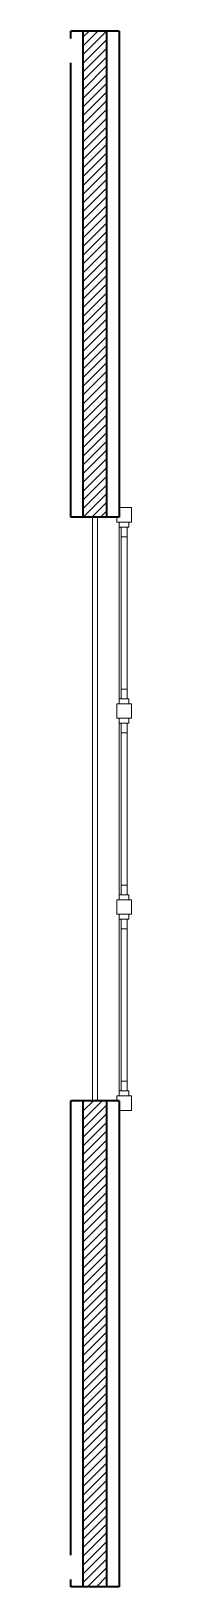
# Model space of a CAD drawing. Extents: x 952 to 1352, y -109 to 175.
# Drawn here: x 1187.15 to 1187.77, y 7.75 to 23.75 of the extents above; entities that cross this region are included whole.
import ezdxf

# ---------------------------------------------------------------- set-up
doc = ezdxf.new("R2010")
doc.units = 0
doc.header["$LTSCALE"] = 0.5
for name, color, linetype, lineweight in [('Carpintería', 55, 'CONTINUOUS', 20), ('Detalles 01', 8, 'CONTINUOUS', 9), ('Muros corte', 7, 'CONTINUOUS', 40)]:
    doc.layers.add(name, color=color, linetype=linetype, lineweight=lineweight)
pattern_1 = [(45, (129.8, -58.52804), (-0.0449012806, 0.0449012806), [])]

msp = doc.modelspace()

# ---------------------------------------------------------------- hatches: boundary and pattern name
at = {"layer": 'Detalles 01'}
h = msp.add_hatch(dxfattribs=at)
h.set_pattern_fill('ANSI31,_O', color=256, scale=0.02)
h.set_pattern_definition(pattern_1)
h.paths.add_polyline_path([(1187.516, 23.752), (1187.276, 23.752), (1187.276, 18.752), (1187.516, 18.752)])
h = msp.add_hatch(dxfattribs=at)
h.set_pattern_fill('ANSI31,_O', color=256, scale=0.02)
h.set_pattern_definition(pattern_1)
h.paths.add_polyline_path([(1187.516, 12.752), (1187.276, 12.752), (1187.276, 7.752), (1187.516, 7.752)])

# ---------------------------------------------------------------- linework, layer by layer
at = {"layer": 'Carpintería'}
for p, q in [((1187.621, 18.752), (1187.621, 18.702)), ((1187.771, 18.852), (1187.646, 18.852)), ((1187.771, 18.852), (1187.771, 18.702)), ((1187.771, 18.702), (1187.621, 18.702)), ((1187.646, 18.702), (1187.646, 18.652)), ((1187.746, 18.652), (1187.646, 18.652)), ((1187.666, 16.885), (1187.666, 18.652)), ((1187.726, 16.885), (1187.726, 18.652)), ((1187.746, 18.702), (1187.746, 18.652)), ((1187.726, 18.552), (1187.666, 18.552)), ((1187.666, 16.985), (1187.726, 16.985)), ((1187.621, 16.835), (1187.621, 16.685)), ((1187.621, 16.835), (1187.771, 16.835)), ((1187.646, 16.835), (1187.646, 16.885)), ((1187.646, 16.885), (1187.746, 16.885)), ((1187.746, 16.885), (1187.746, 16.835)), ((1187.771, 16.835), (1187.771, 16.685)), ((1187.621, 16.685), (1187.771, 16.685)), ((1187.646, 16.685), (1187.646, 16.635)), ((1187.746, 16.685), (1187.746, 16.635)), ((1187.746, 16.635), (1187.646, 16.635)), ((1187.666, 14.869), (1187.666, 16.635)), ((1187.726, 16.535), (1187.666, 16.535)), ((1187.726, 14.869), (1187.726, 16.635)), ((1187.666, 14.969), (1187.726, 14.969)), ((1187.621, 14.819), (1187.621, 14.669)), ((1187.621, 14.819), (1187.771, 14.819)), ((1187.646, 14.819), (1187.646, 14.869)), ((1187.646, 14.869), (1187.746, 14.869)), ((1187.746, 14.869), (1187.746, 14.819)), ((1187.771, 14.819), (1187.771, 14.669)), ((1187.621, 14.669), (1187.771, 14.669)), ((1187.646, 14.669), (1187.646, 14.619)), ((1187.746, 14.619), (1187.646, 14.619)), ((1187.666, 12.852), (1187.666, 14.619)), ((1187.726, 12.852), (1187.726, 14.619)), ((1187.746, 14.669), (1187.746, 14.619)), ((1187.726, 14.519), (1187.666, 14.519)), ((1187.771, 12.802), (1187.621, 12.802)), ((1187.621, 12.802), (1187.621, 12.752)), ((1187.646, 12.802), (1187.646, 12.852)), ((1187.646, 12.852), (1187.746, 12.852)), ((1187.666, 12.952), (1187.726, 12.952)), ((1187.746, 12.852), (1187.746, 12.802)), ((1187.771, 12.802), (1187.771, 12.652)), ((1187.771, 12.652), (1187.646, 12.652))]:
    msp.add_line(p, q, dxfattribs=at)
at = {"layer": 'Detalles 01'}
for p, q in [((1187.371, 18.752), (1187.371, 12.752)), ((1187.421, 18.752), (1187.421, 12.752)), ((1187.646, 18.652), (1187.646, 16.885)), ((1187.646, 16.635), (1187.646, 14.869)), ((1187.646, 14.619), (1187.646, 12.852))]:
    msp.add_line(p, q, dxfattribs=at)
at = {"layer": 'Muros corte'}
for p, q in [((1187.646, 23.752), (1187.146, 23.752)), ((1187.146, 23.677), (1187.146, 23.752)), ((1187.276, 18.752), (1187.276, 23.752)), ((1187.516, 23.752), (1187.516, 18.752)), ((1187.646, 23.752), (1187.646, 18.752)), ((1187.146, 18.752), (1187.146, 23.427)), ((1187.646, 18.752), (1187.146, 18.752)), ((1187.471, 18.752), (1187.321, 18.752)), ((1187.646, 12.752), (1187.146, 12.752)), ((1187.146, 8.077), (1187.146, 12.752)), ((1187.276, 7.752), (1187.276, 12.752)), ((1187.516, 12.752), (1187.516, 7.752)), ((1187.646, 12.752), (1187.646, 7.752)), ((1187.146, 7.752), (1187.146, 7.827)), ((1187.646, 7.752), (1187.146, 7.752)), ((1187.471, 7.752), (1187.321, 7.752))]:
    msp.add_line(p, q, dxfattribs=at)

doc.saveas('drawing.dxf')
